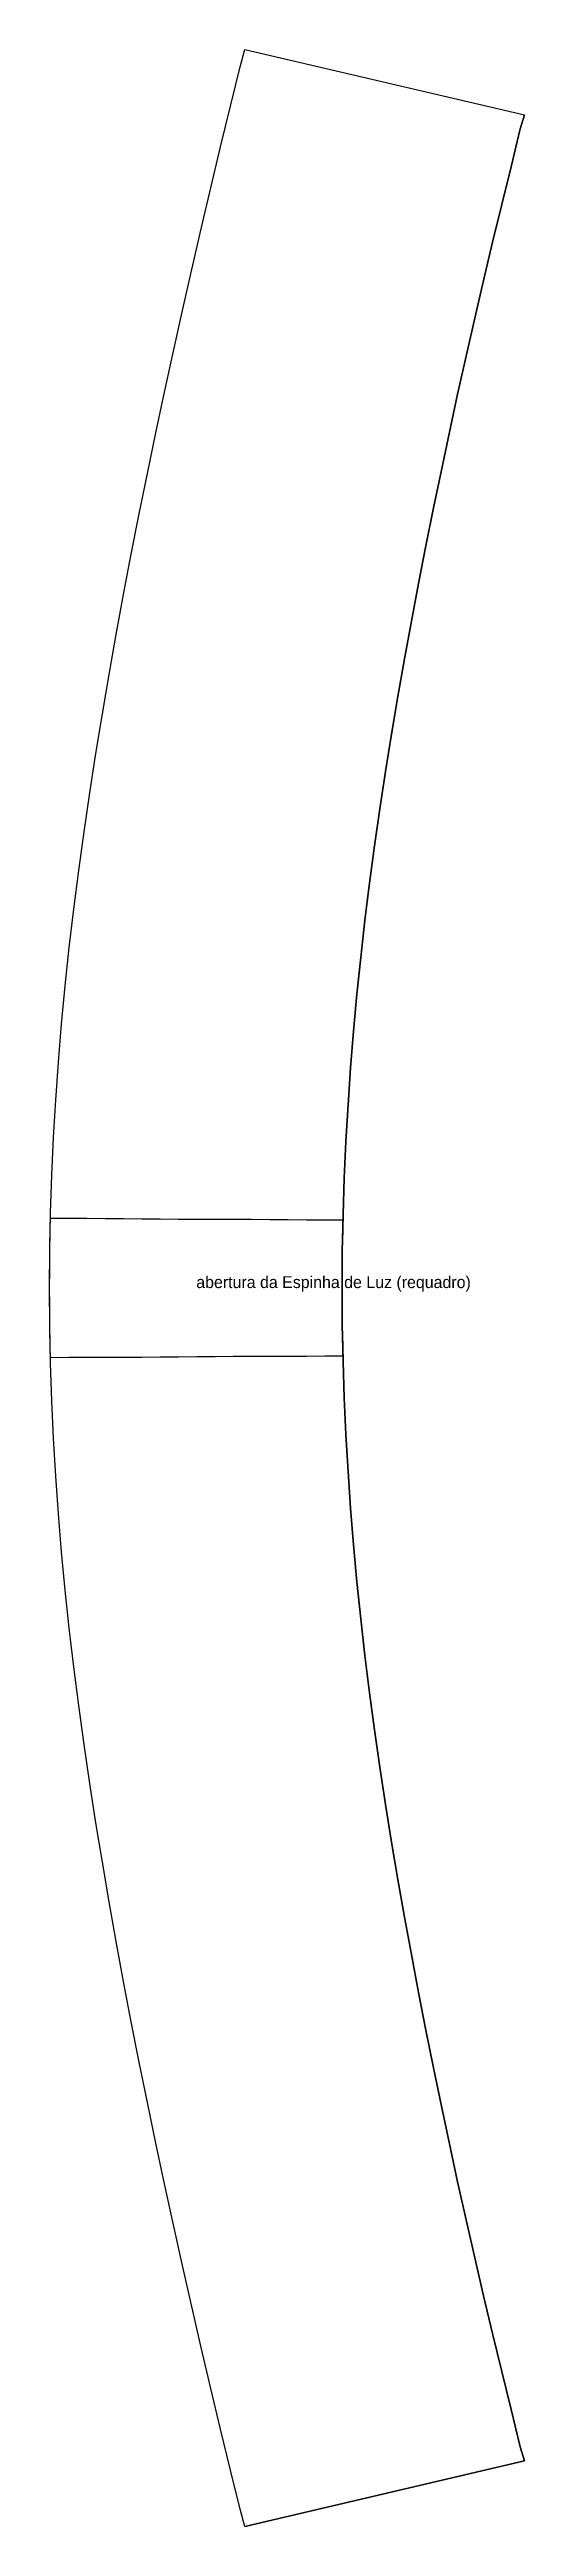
# Model space of a CAD drawing. Header units: metres. Extents: x 0 to 50.3, y -0.6 to 11.6.
# Drawn here: x 36.5 to 38.5, y 0 to 10.4 of the extents above; entities that cross this region are included whole.
import ezdxf

# ---------------------------------------------------------------- set-up
doc = ezdxf.new("R2010")
doc.units = ezdxf.units.M
for name, color, linetype in [('CONTORNO', 7, 'Continuous'), ('KEDER', 5, 'Continuous'), ('RECORTE', 3, 'Continuous'), ('TEXTO', 2, 'Continuous')]:
    doc.layers.add(name, color=color, linetype=linetype)

msp = doc.modelspace()

# ---------------------------------------------------------------- texts
at = {"layer": 'TEXTO'}
msp.add_text('abertura da Espinha de Luz (requadro)', height=0.05, dxfattribs=at).set_placement((37.119, 5.202))

# ---------------------------------------------------------------- linework, layer by layer
at = {"layer": 'CONTORNO'}
msp.add_lwpolyline([(37.323, 0), (37.305, 0.067), (37.262, 0.237), (37.221, 0.409), (37.18, 0.58), (37.139, 0.752), (37.1, 0.924), (37.061, 1.096), (37.023, 1.267), (36.985, 1.439), (36.949, 1.61), (36.914, 1.781), (36.879, 1.951), (36.846, 2.12), (36.814, 2.289), (36.783, 2.457), (36.753, 2.624), (36.725, 2.791), (36.698, 2.956), (36.672, 3.121), (36.648, 3.285), (36.626, 3.449), (36.605, 3.611), (36.586, 3.773), (36.569, 3.933), (36.554, 4.094), (36.541, 4.253), (36.529, 4.412), (36.52, 4.571), (36.513, 4.729), (36.507, 4.887), (36.504, 5.045), (36.503, 5.202), (36.504, 5.36), (36.507, 5.518), (36.513, 5.676), (36.52, 5.834), (36.529, 5.992), (36.541, 6.151), (36.554, 6.311), (36.569, 6.471), (36.586, 6.632), (36.605, 6.794), (36.626, 6.956), (36.648, 7.119), (36.672, 7.283), (36.698, 7.448), (36.725, 7.614), (36.753, 7.78), (36.783, 7.948), (36.814, 8.116), (36.846, 8.285), (36.879, 8.454), (36.914, 8.624), (36.949, 8.795), (36.985, 8.966), (37.023, 9.137), (37.061, 9.309), (37.1, 9.481), (37.139, 9.652), (37.18, 9.824), (37.221, 9.996), (37.262, 10.167), (37.305, 10.338), (37.323, 10.405), (38.496, 10.13), (38.479, 10.071), (38.44, 9.912), (38.401, 9.754), (38.362, 9.595), (38.325, 9.435), (38.288, 9.276), (38.252, 9.116), (38.216, 8.957), (38.182, 8.798), (38.148, 8.638), (38.115, 8.479), (38.083, 8.32), (38.052, 8.161), (38.022, 8.003), (37.993, 7.845), (37.965, 7.687), (37.938, 7.529), (37.913, 7.372), (37.889, 7.215), (37.867, 7.059), (37.846, 6.903), (37.827, 6.747), (37.809, 6.591), (37.793, 6.436), (37.779, 6.281), (37.766, 6.127), (37.756, 5.972), (37.747, 5.818), (37.74, 5.664), (37.735, 5.51), (37.732, 5.356), (37.731, 5.202), (37.732, 5.048), (37.735, 4.895), (37.74, 4.741), (37.747, 4.587), (37.756, 4.432), (37.766, 4.278), (37.779, 4.123), (37.793, 3.968), (37.809, 3.813), (37.827, 3.658), (37.846, 3.502), (37.867, 3.346), (37.889, 3.189), (37.913, 3.033), (37.938, 2.875), (37.965, 2.718), (37.993, 2.56), (38.022, 2.402), (38.052, 2.243), (38.083, 2.085), (38.115, 1.926), (38.148, 1.766), (38.182, 1.607), (38.216, 1.448), (38.252, 1.288), (38.288, 1.129), (38.325, 0.969), (38.362, 0.81), (38.401, 0.651), (38.44, 0.492), (38.479, 0.334), (38.496, 0.275)], close=True, dxfattribs=at)
at = {"layer": 'KEDER'}
for points in [[(37.323, 0), (37.305, 0.067), (37.262, 0.237), (37.221, 0.409), (37.18, 0.58), (37.139, 0.752), (37.1, 0.924), (37.061, 1.096), (37.023, 1.267), (36.985, 1.439), (36.949, 1.61), (36.914, 1.781), (36.879, 1.951), (36.846, 2.12), (36.814, 2.289), (36.783, 2.457), (36.753, 2.624), (36.725, 2.791), (36.698, 2.956), (36.672, 3.121), (36.648, 3.285), (36.626, 3.449), (36.605, 3.611), (36.586, 3.773), (36.569, 3.933), (36.554, 4.094), (36.541, 4.253), (36.529, 4.412), (36.52, 4.571), (36.513, 4.729), (36.507, 4.887), (36.504, 5.045), (36.503, 5.202), (36.504, 5.36), (36.507, 5.518), (36.513, 5.676), (36.52, 5.834), (36.529, 5.992), (36.541, 6.151), (36.554, 6.311), (36.569, 6.471), (36.586, 6.632), (36.605, 6.794), (36.626, 6.956), (36.648, 7.119), (36.672, 7.283), (36.698, 7.448), (36.725, 7.614), (36.753, 7.78), (36.783, 7.948), (36.814, 8.116), (36.846, 8.285), (36.879, 8.454), (36.914, 8.624), (36.949, 8.795), (36.985, 8.966), (37.023, 9.137), (37.061, 9.309), (37.1, 9.481), (37.139, 9.652), (37.18, 9.824), (37.221, 9.996), (37.262, 10.167), (37.305, 10.338), (37.323, 10.405)], [(37.323, 10.405), (38.496, 10.13)], [(38.496, 0.275), (38.479, 0.334), (38.44, 0.492), (38.401, 0.651), (38.362, 0.81), (38.325, 0.969), (38.288, 1.129), (38.252, 1.288), (38.216, 1.448), (38.182, 1.607), (38.148, 1.766), (38.115, 1.926), (38.083, 2.085), (38.052, 2.243), (38.022, 2.402), (37.993, 2.56), (37.965, 2.718), (37.938, 2.875), (37.913, 3.033), (37.889, 3.189), (37.867, 3.346), (37.846, 3.502), (37.827, 3.658), (37.809, 3.813), (37.793, 3.968), (37.779, 4.123), (37.766, 4.278), (37.756, 4.432), (37.747, 4.587), (37.74, 4.741), (37.735, 4.895), (37.732, 5.048), (37.731, 5.202), (37.732, 5.356), (37.735, 5.51), (37.74, 5.664), (37.747, 5.818), (37.756, 5.972), (37.766, 6.127), (37.779, 6.281), (37.793, 6.436), (37.809, 6.591), (37.827, 6.747), (37.846, 6.903), (37.867, 7.059), (37.889, 7.215), (37.913, 7.372), (37.938, 7.529), (37.965, 7.687), (37.993, 7.845), (38.022, 8.003), (38.052, 8.161), (38.083, 8.32), (38.115, 8.479), (38.148, 8.638), (38.182, 8.798), (38.216, 8.957), (38.252, 9.116), (38.288, 9.276), (38.325, 9.435), (38.362, 9.595), (38.401, 9.754), (38.44, 9.912), (38.479, 10.071), (38.496, 10.13)], [(37.323, 0), (38.496, 0.275)]]:
    msp.add_lwpolyline(points, dxfattribs=at)
at = {"layer": 'RECORTE'}
msp.add_lwpolyline([(36.507, 4.909), (36.507, 4.924), (36.506, 4.939), (36.506, 4.953), (36.506, 4.968), (36.506, 4.983), (36.505, 4.997), (36.505, 5.012), (36.505, 5.026), (36.504, 5.041), (36.504, 5.056), (36.504, 5.07), (36.504, 5.085), (36.504, 5.1), (36.504, 5.114), (36.504, 5.129), (36.504, 5.144), (36.504, 5.158), (36.503, 5.173), (36.503, 5.188), (36.503, 5.202), (36.503, 5.217), (36.503, 5.232), (36.504, 5.246), (36.504, 5.261), (36.504, 5.276), (36.504, 5.29), (36.504, 5.305), (36.504, 5.32), (36.504, 5.334), (36.504, 5.349), (36.504, 5.363), (36.505, 5.378), (36.505, 5.393), (36.505, 5.407), (36.506, 5.422), (36.506, 5.437), (36.506, 5.451), (36.506, 5.466), (36.507, 5.481), (36.507, 5.495), (36.584, 5.495), (36.66, 5.495), (36.737, 5.494), (36.814, 5.494), (36.891, 5.493), (36.967, 5.493), (37.044, 5.492), (37.121, 5.492), (37.198, 5.491), (37.274, 5.491), (37.351, 5.491), (37.428, 5.49), (37.504, 5.49), (37.581, 5.489), (37.658, 5.489), (37.735, 5.488), (37.734, 5.474), (37.734, 5.46), (37.734, 5.445), (37.734, 5.431), (37.733, 5.417), (37.733, 5.402), (37.733, 5.388), (37.732, 5.374), (37.732, 5.36), (37.732, 5.345), (37.732, 5.331), (37.732, 5.317), (37.732, 5.302), (37.732, 5.288), (37.732, 5.274), (37.731, 5.26), (37.731, 5.245), (37.731, 5.231), (37.731, 5.217), (37.731, 5.202), (37.731, 5.188), (37.731, 5.174), (37.731, 5.159), (37.731, 5.145), (37.732, 5.131), (37.732, 5.117), (37.732, 5.102), (37.732, 5.088), (37.732, 5.074), (37.732, 5.059), (37.732, 5.045), (37.732, 5.031), (37.733, 5.016), (37.733, 5.002), (37.733, 4.988), (37.734, 4.974), (37.734, 4.959), (37.734, 4.945), (37.734, 4.931), (37.735, 4.916), (37.658, 4.916), (37.581, 4.915), (37.504, 4.915), (37.428, 4.915), (37.351, 4.914), (37.274, 4.914), (37.198, 4.913), (37.121, 4.913), (37.044, 4.912), (36.967, 4.912), (36.891, 4.911), (36.814, 4.911), (36.737, 4.911), (36.66, 4.91), (36.584, 4.91)], close=True, dxfattribs=at)

msp.set_redraw_order([(e.dxf.handle, doc.entitydb.next_handle()) for e in msp.query("TEXT MTEXT ATTDEF DIMENSION ARC_DIMENSION")])  # texts and dimensions are drawn at this point

doc.saveas('drawing.dxf')
